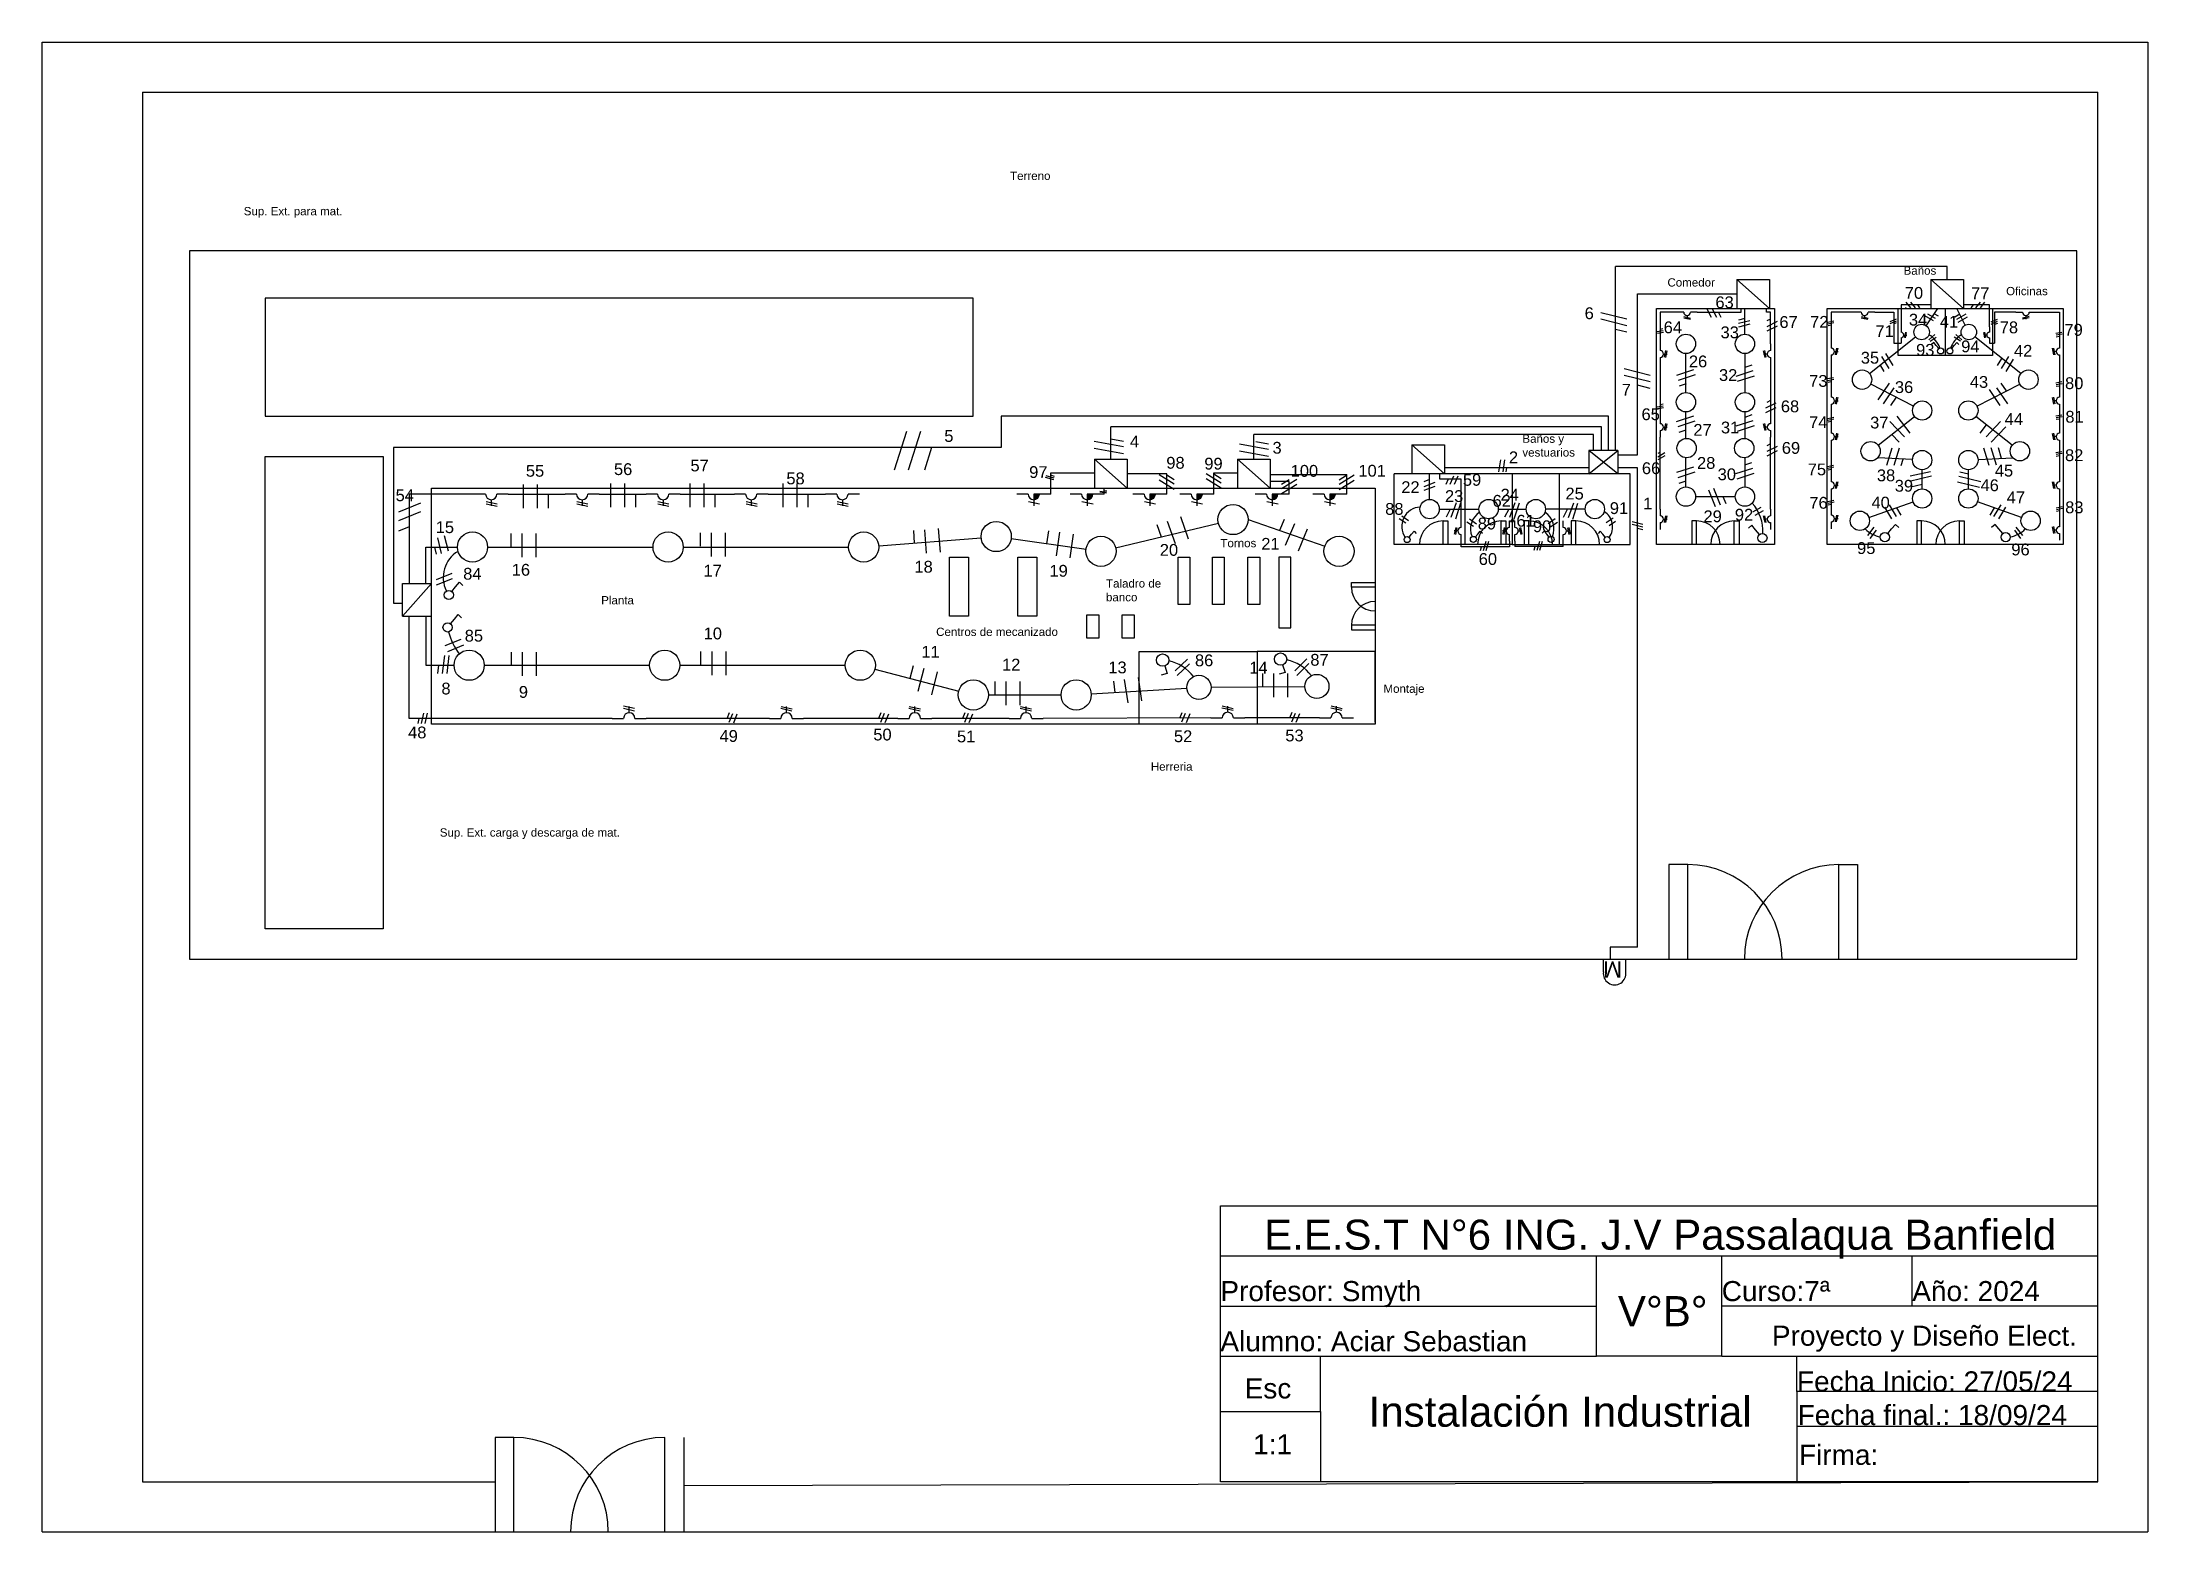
# Model space of a CAD drawing. Header units: metres. Extents: x 1827199 to 1827927, y 1261202 to 1261265.
# Drawn here: x 1827490.5 to 1827579.8, y 1261201.9 to 1261265 of the extents above; entities that cross this region are included whole.
import ezdxf

# ---------------------------------------------------------------- set-up
doc = ezdxf.new("R2010")
doc.units = ezdxf.units.M
for name, color, linetype, true_color in [('IUG 1', 212, 'Continuous', 0xbd00bd), ('Llaves', 7, 'Continuous', 0x594fb0), ('NOMBRES', 7, 'Continuous', 0xffffff), ('TP', 7, 'Continuous', 0x0544ff), ('TS', 7, 'Continuous', 0x0a9e4f)]:
    doc.layers.add(name, color=color, linetype=linetype, true_color=true_color)
for name, color, linetype in [('IUG 2', 1, 'Continuous'), ('IUG 5', 242, 'Continuous'), ('Ref', 7, 'Continuous'), ('TUG 1-2', 130, 'Continuous'), ('TUG 3', 120, 'Continuous'), ('TUG 5', 90, 'Continuous'), ('TUG 5-2', 140, 'Continuous'), ('TUG1', 50, 'Continuous')]:
    doc.layers.add(name, color=color, linetype=linetype)
doc.styles.get("Standard").update_dxf_attribs({"font": 'arial.ttf'})

msp = doc.modelspace()

# ---------------------------------------------------------------- texts
for s, height, p in [('E.E.S.T N°6 ING. J.V Passalaqua Banfield', 1.275, (1827542.298, 1261213.814)), ('Profesor: Smyth', 0.85, (1827540.444, 1261211.637)), ('Curso:7ª', 0.85, (1827561.694, 1261211.637)), ('Año: 2024', 0.85, (1827569.769, 1261211.637)), ('V°B°', 1.275, (1827557.295, 1261210.574)), ('Proyecto y Diseño Elect.', 0.85, (1827563.82, 1261209.748)), ('Alumno: Aciar Sebastian', 0.85, (1827540.444, 1261209.512)), ('Esc', 0.85, (1827541.473, 1261207.513)), ('Fecha Inicio: 27/05/24', 0.85, (1827564.881, 1261207.812)), ('Instalación Industrial', 1.275, (1827546.727, 1261206.316)), ('Fecha final.: 18/09/24', 0.85, (1827564.91, 1261206.385)), ('1:1', 0.85, (1827541.832, 1261205.147)), ('Firma:', 0.85, (1827564.967, 1261204.7))]:
    msp.add_text(s, height=height).set_placement(p)
at = {"attachment_point": 1}
for s, width, gutter_width, heights, insert, char_height in [('Terreno', 251.58333, 50, [0], (1827531.532, 1261259.486), 0.35), ('Sup. Ext. para mat.', 13.62984, 6.25, [0], (1827499.052, 1261257.989), 0.35), ('Baños', 44.02708, 8.75, [0], (1827569.402, 1261255.47), 0.35), ('Comedor', 62.89583, 12.5, [0], (1827559.394, 1261254.97), 0.35), ('70^J{\\H0.1x;nice}', 0.5, 2.5, [0], (1827569.453, 1261254.601), 0.5), ('77', 0.5, 2.5, [0], (1827572.262, 1261254.583), 0.5), ('Oficinas', 62.89583, 12.5, [0], (1827573.748, 1261254.603), 0.35), ('6', 0.5, 2.5, [0], (1827555.883, 1261253.739), 0.5), ('63', 0.5, 2.5, [0], (1827561.427, 1261254.203), 0.5), ('67', 0.5, 2.5, [0], (1827564.138, 1261253.367), 0.5), ('72', 0.5, 2.5, [0], (1827565.442, 1261253.374), 0.5), ('34', 0.5, 2.5, [0], (1827569.628, 1261253.467), 0.5), ('41', 0.5, 2.5, [0], (1827570.937, 1261253.377), 0.5), ('64', 0.5, 2.5, [0], (1827559.233, 1261253.142), 0.5), ('33', 0.5, 2.5, [0], (1827561.644, 1261252.929), 0.5), ('71', 0.5, 2.5, [0], (1827568.21, 1261252.979), 0.5), ('78', 0.5, 2.5, [0], (1827573.478, 1261253.14), 0.5), ('79', 0.5, 2.5, [0], (1827576.221, 1261253.035), 0.5), ('26', 0.5, 2.5, [0], (1827560.301, 1261251.698), 0.5), ('35', 0.5, 2.5, [0], (1827567.589, 1261251.854), 0.5), ('93', 0.5, 2.5, [0], (1827569.933, 1261252.186), 0.5), ('94', 0.5, 2.5, [0.511], (1827571.843, 1261252.335), 0.5), ('42', 0.5, 2.5, [0], (1827574.08, 1261252.146), 0.5), ('32', 0.5, 2.5, [0], (1827561.577, 1261251.12), 0.5), ('73', 0.5, 2.5, [0], (1827565.4, 1261250.872), 0.5), ('43', 0.5, 2.5, [0], (1827572.208, 1261250.829), 0.5), ('80', 0.5, 2.5, [0], (1827576.245, 1261250.775), 0.5), ('7', 0.5, 2.5, [0], (1827557.455, 1261250.498), 0.5), ('68', 0.5, 2.5, [0], (1827564.2, 1261249.794), 0.5), ('36', 0.5, 2.5, [0], (1827569.033, 1261250.609), 0.5), ('65', 0.5, 2.5, [0], (1827558.295, 1261249.46), 0.5), ('31', 0.5, 2.5, [0], (1827561.661, 1261248.898), 0.5), ('74', 0.5, 2.5, [0], (1827565.398, 1261249.123), 0.5), ('37', 0.5, 2.5, [0], (1827567.985, 1261249.108), 0.5), ('44', 0.5, 2.5, [0], (1827573.689, 1261249.26), 0.5), ('81', 0.5, 2.5, [0], (1827576.259, 1261249.354), 0.5), ('5', 0.5, 2.5, [0], (1827528.744, 1261248.538), 0.5), ('4', 0.5, 2.5, [0], (1827536.611, 1261248.305), 0.5), ('3', 0.5, 2.5, [0], (1827542.654, 1261248.04), 0.5), ('Baños y\\Pvestuarios', 44.02708, 8.75, [0], (1827553.245, 1261248.35), 0.35), ('27', 0.5, 2.5, [0], (1827560.491, 1261248.797), 0.5), ('69', 0.5, 2.5, [0], (1827564.24, 1261248.034), 0.5), ('56', 0.5, 2.5, [0], (1827514.743, 1261247.134), 0.5), ('57', 0.5, 2.5, [0], (1827517.986, 1261247.29), 0.5), ('98', 0.5, 2.5, [0], (1827538.154, 1261247.403), 0.5), ('99', 0.5, 2.5, [0], (1827539.765, 1261247.366), 0.5), ('2', 0.5, 2.5, [0], (1827552.674, 1261247.635), 0.5), ('66', 0.5, 2.5, [0], (1827558.31, 1261247.174), 0.5), ('28', 0.5, 2.5, [0], (1827560.647, 1261247.397), 0.5), ('75', 0.5, 2.5, [0], (1827565.34, 1261247.123), 0.5), ('82', 0.5, 2.5, [0], (1827576.244, 1261247.724), 0.5), ('55', 0.5, 2.5, [0], (1827511.01, 1261247.064), 0.5), ('58', 0.5, 2.5, [0], (1827522.051, 1261246.742), 0.5), ('97', 0.5, 2.5, [0], (1827532.341, 1261247.01), 0.5), ('100', 0.5, 2.5, [0], (1827543.424, 1261247.061), 0.5), ('101', 0.5, 2.5, [0], (1827546.294, 1261247.066), 0.5), ('22', 0.5, 2.5, [0], (1827548.113, 1261246.37), 0.5), ('59', 0.5, 2.5, [0], (1827550.724, 1261246.681), 0.5), ('30', 0.5, 2.5, [0], (1827561.521, 1261246.916), 0.5), ('38', 0.5, 2.5, [0], (1827568.27, 1261246.871), 0.5), ('39', 0.5, 2.5, [0], (1827569.028, 1261246.429), 0.5), ('46', 0.5, 2.5, [0], (1827572.662, 1261246.452), 0.5), ('45', 0.5, 2.5, [0], (1827573.269, 1261247.071), 0.5), ('54', 0.5, 2.5, [0], (1827505.489, 1261246.027), 0.5), ('88', 0.5, 2.5, [0], (1827547.43, 1261245.449), 0.5), ('23', 0.5, 2.5, [0], (1827549.964, 1261245.992), 0.5), ('62', 0.5, 2.5, [0], (1827551.981, 1261245.792), 0.5), ('24', 0.5, 2.5, [0], (1827552.321, 1261246.053), 0.5), ('25', 0.5, 2.5, [0], (1827555.071, 1261246.099), 0.5), ('91', 0.5, 2.5, [0], (1827556.951, 1261245.481), 0.5), ('1', 0.5, 2.5, [0], (1827558.366, 1261245.677), 0.5), ('76', 0.5, 2.5, [0], (1827565.408, 1261245.708), 0.5), ('40', 0.5, 2.5, [0], (1827568.041, 1261245.717), 0.5), ('47', 0.5, 2.5, [0], (1827573.773, 1261245.938), 0.5), ('83', 0.5, 2.5, [0], (1827576.25, 1261245.516), 0.5), ('15', 0.5, 2.5, [0], (1827507.189, 1261244.675), 0.5), ('89', 0.5, 2.5, [0], (1827551.353, 1261244.829), 0.5), ('61', 0.5, 2.5, [0], (1827552.992, 1261244.948), 0.5), ('90', 0.5, 2.5, [0], (1827553.692, 1261244.714), 0.5), ('29', 0.5, 2.5, [0], (1827560.921, 1261245.135), 0.5), ('92', 0.5, 2.5, [0], (1827562.25, 1261245.203), 0.5), ('20', 0.5, 2.5, [0], (1827537.877, 1261243.713), 0.5), ('Tornos', 44.02708, 8.75, [0], (1827540.446, 1261243.926), 0.35), ('21', 0.5, 2.5, [0], (1827542.18, 1261243.97), 0.5), ('95', 0.5, 2.5, [0], (1827567.43, 1261243.789), 0.5), ('96', 0.5, 2.5, [0], (1827573.969, 1261243.731), 0.5), ('84', 0.5, 2.5, [0], (1827508.353, 1261242.702), 0.5), ('16', 0.5, 2.5, [0], (1827510.411, 1261242.87), 0.5), ('17', 0.5, 2.5, [0], (1827518.537, 1261242.835), 0.5), ('18', 0.5, 2.5, [0], (1827527.478, 1261243), 0.5), ('19', 0.5, 2.5, [0], (1827533.202, 1261242.827), 0.5), ('60', 0.5, 2.5, [0], (1827551.393, 1261243.326), 0.5), ('Taladro de banco', 2.83588, 1.75, [0], (1827535.597, 1261242.218), 0.35), ('\\pxr16.15833;Planta ', 103.82148, 20.634, [0], (1827514.203, 1261241.506), 0.35), ('85', 0.5, 2.5, [0], (1827508.418, 1261240.077), 0.5), ('10', 0.5, 2.5, [0], (1827518.544, 1261240.173), 0.5), ('Centros de mecanizado', 11.24327, 6.562, [0], (1827528.398, 1261240.168), 0.35), ('11', 0.5, 2.5, [0], (1827527.773, 1261239.398), 0.5), ('87', 0.5, 2.5, [0], (1827544.258, 1261239.057), 0.5), ('12', 0.5, 2.5, [0], (1827531.191, 1261238.853), 0.5), ('13', 0.5, 2.5, [0], (1827535.696, 1261238.734), 0.5), ('86', 0.5, 2.5, [0], (1827539.368, 1261239.034), 0.5), ('14', 0.5, 2.5, [0], (1827541.669, 1261238.723), 0.5), ('8', 0.5, 2.5, [0], (1827507.43, 1261237.839), 0.5), ('9', 0.5, 2.5, [0], (1827510.712, 1261237.696), 0.5), ('Montaje', 44.02708, 8.75, [0], (1827547.358, 1261237.758), 0.35), ('48', 0.5, 2.5, [0], (1827506.018, 1261235.979), 0.5), ('49', 0.5, 2.5, [0], (1827519.217, 1261235.829), 0.5), ('50', 0.5, 2.5, [0], (1827525.735, 1261235.891), 0.5), ('51', 0.5, 2.5, [0], (1827529.282, 1261235.81), 0.5), ('52', 0.5, 2.5, [0], (1827538.477, 1261235.818), 0.5), ('53', 0.5, 2.5, [0], (1827543.197, 1261235.851), 0.5), ('Herreria', 44.02708, 8.75, [0], (1827537.499, 1261234.46), 0.35), ('Sup. Ext. carga y descarga de mat.', 13.62984, 6.25, [0], (1827507.361, 1261231.666), 0.35)]:
    msp.add_mtext_dynamic_manual_height_columns(s, width=width, gutter_width=gutter_width, heights=heights, dxfattribs=dict(at, insert=insert, char_height=char_height))
at = {"insert": (1827557.475, 1261225.335), "char_height": 0.697, "attachment_point": 1, "rotation": 180}
msp.add_mtext_dynamic_manual_height_columns('M', width=0.69653, gutter_width=3.483, heights=[0], dxfattribs=at)

# ---------------------------------------------------------------- hatches: boundary and pattern name
at = {"true_color": 0x000000}
h = msp.add_hatch(color=18, dxfattribs=at)
h.dxf.hatch_style = 1
h.paths.add_polyline_path([(1827532.775, 1261245.827), (1827532.535, 1261245.827), (1827532.535, 1261245.587, 0.414214)])
h = msp.add_hatch(color=18, dxfattribs=at)
h.dxf.hatch_style = 1
h.paths.add_polyline_path([(1827535.041, 1261245.827), (1827534.801, 1261245.827), (1827534.801, 1261245.587, 0.414214)])
h = msp.add_hatch(color=18, dxfattribs=at)
h.dxf.hatch_style = 1
h.paths.add_polyline_path([(1827537.69, 1261245.827), (1827537.45, 1261245.827), (1827537.45, 1261245.587, 0.414214)])
h = msp.add_hatch(color=18, dxfattribs=at)
h.dxf.hatch_style = 1
h.paths.add_polyline_path([(1827539.682, 1261245.827), (1827539.442, 1261245.827), (1827539.442, 1261245.587, 0.414214)])
h = msp.add_hatch(color=18, dxfattribs=at)
h.dxf.hatch_style = 1
h.paths.add_polyline_path([(1827542.882, 1261245.827), (1827542.642, 1261245.827), (1827542.642, 1261245.587, 0.414214)])
h = msp.add_hatch(color=18, dxfattribs=at)
h.dxf.hatch_style = 1
h.paths.add_polyline_path([(1827545.32, 1261245.827), (1827545.08, 1261245.827), (1827545.08, 1261245.587, 0.414214)])

# ---------------------------------------------------------------- linework, layer by layer
for p, q in [((1827490.506, 1261201.862), (1827490.506, 1261264.974)), ((1827490.506, 1261264.974), (1827579.756, 1261264.974)), ((1827579.756, 1261264.974), (1827579.756, 1261201.862)), ((1827494.756, 1261262.849), (1827494.756, 1261203.987)), ((1827494.756, 1261262.849), (1827577.631, 1261262.849)), ((1827577.631, 1261203.987), (1827577.631, 1261262.849)), ((1827496.751, 1261256.128), (1827496.751, 1261226.128)), ((1827576.751, 1261256.128), (1827496.751, 1261256.128)), ((1827576.751, 1261226.128), (1827576.751, 1261256.128)), ((1827562.339, 1261254.915), (1827563.723, 1261254.915)), ((1827562.339, 1261254.915), (1827563.723, 1261253.692)), ((1827562.339, 1261254.915), (1827562.339, 1261253.692)), ((1827563.723, 1261254.915), (1827563.723, 1261253.692)), ((1827570.562, 1261254.915), (1827571.946, 1261254.915)), ((1827570.562, 1261254.915), (1827571.946, 1261253.692)), ((1827570.562, 1261254.915), (1827570.562, 1261253.692)), ((1827571.946, 1261254.915), (1827571.946, 1261253.692)), ((1827529.961, 1261254.132), (1827499.961, 1261254.132)), ((1827499.961, 1261254.132), (1827499.961, 1261249.132)), ((1827529.961, 1261249.132), (1827529.961, 1261254.132)), ((1827558.927, 1261253.692), (1827563.927, 1261253.692)), ((1827558.927, 1261243.692), (1827558.927, 1261253.692)), ((1827560.083, 1261253.533), (1827559.795, 1261253.533)), ((1827560.094, 1261253.347), (1827560.376, 1261253.287)), ((1827560.227, 1261253.389), (1827560.227, 1261253.236)), ((1827560.659, 1261253.533), (1827560.371, 1261253.533)), ((1827563.927, 1261253.692), (1827563.927, 1261243.692)), ((1827566.168, 1261253.692), (1827576.168, 1261253.692)), ((1827566.168, 1261243.692), (1827566.168, 1261253.692)), ((1827567.606, 1261253.533), (1827567.318, 1261253.533)), ((1827567.616, 1261253.347), (1827567.898, 1261253.287)), ((1827567.75, 1261253.389), (1827567.75, 1261253.236)), ((1827568.182, 1261253.533), (1827567.894, 1261253.533)), ((1827569.168, 1261251.692), (1827569.168, 1261253.692)), ((1827571.168, 1261253.692), (1827571.168, 1261251.692)), ((1827573.168, 1261253.692), (1827573.168, 1261251.692)), ((1827574.154, 1261253.533), (1827574.442, 1261253.533)), ((1827574.72, 1261253.347), (1827574.437, 1261253.287)), ((1827574.586, 1261253.389), (1827574.586, 1261253.236)), ((1827574.73, 1261253.533), (1827575.018, 1261253.533)), ((1827576.168, 1261253.692), (1827576.168, 1261243.692)), ((1827558.955, 1261252.711), (1827559.21, 1261252.762)), ((1827558.967, 1261252.64), (1827559.221, 1261252.691)), ((1827559.079, 1261252.811), (1827559.202, 1261252.836)), ((1827560.086, 1261253.297), (1827560.368, 1261253.237)), ((1827566.439, 1261253.151), (1827566.185, 1261253.1)), ((1827566.45, 1261253.081), (1827566.196, 1261253.03)), ((1827566.327, 1261252.98), (1827566.204, 1261252.956)), ((1827567.609, 1261253.297), (1827567.891, 1261253.237)), ((1827568.831, 1261253.048), (1827569.099, 1261253.162)), ((1827568.833, 1261253.132), (1827569.1, 1261253.247)), ((1827568.989, 1261253.04), (1827569.105, 1261253.09)), ((1827569.295, 1261252.913), (1827569.295, 1261252.682)), ((1827569.295, 1261252.452), (1827569.295, 1261252.222)), ((1827569.41, 1261252.567), (1827569.533, 1261252.567)), ((1827569.444, 1261252.46), (1827569.492, 1261252.686)), ((1827569.484, 1261252.454), (1827569.532, 1261252.68)), ((1827570.721, 1261252.585), (1827570.467, 1261252.366)), ((1827570.525, 1261252.304), (1827570.788, 1261252.471)), ((1827571.811, 1261252.304), (1827571.548, 1261252.471)), ((1827571.615, 1261252.585), (1827571.868, 1261252.366)), ((1827572.851, 1261252.454), (1827572.803, 1261252.68)), ((1827572.925, 1261252.567), (1827572.803, 1261252.567)), ((1827572.892, 1261252.46), (1827572.844, 1261252.686)), ((1827573.041, 1261252.913), (1827573.041, 1261252.682)), ((1827573.041, 1261252.452), (1827573.041, 1261252.222)), ((1827573.117, 1261253.033), (1827573.385, 1261253.147)), ((1827573.119, 1261253.118), (1827573.387, 1261253.232)), ((1827573.275, 1261253.025), (1827573.391, 1261253.075)), ((1827574.727, 1261253.297), (1827574.445, 1261253.237)), ((1827576.107, 1261252.675), (1827575.853, 1261252.624)), ((1827576.119, 1261252.604), (1827575.864, 1261252.553)), ((1827575.995, 1261252.504), (1827575.872, 1261252.479)), ((1827559.086, 1261252.192), (1827559.086, 1261251.904)), ((1827559.086, 1261251.616), (1827559.086, 1261251.328)), ((1827559.23, 1261251.76), (1827559.383, 1261251.76)), ((1827559.272, 1261251.626), (1827559.332, 1261251.908)), ((1827559.323, 1261251.619), (1827559.382, 1261251.901)), ((1827563.624, 1261251.76), (1827563.47, 1261251.76)), ((1827563.531, 1261251.619), (1827563.471, 1261251.901)), ((1827563.582, 1261251.626), (1827563.522, 1261251.908)), ((1827563.768, 1261252.192), (1827563.768, 1261251.904)), ((1827563.768, 1261251.616), (1827563.768, 1261251.328)), ((1827566.327, 1261252.297), (1827566.327, 1261252.009)), ((1827566.327, 1261251.721), (1827566.327, 1261251.433)), ((1827566.471, 1261251.865), (1827566.624, 1261251.865)), ((1827566.513, 1261251.731), (1827566.573, 1261252.013)), ((1827566.563, 1261251.724), (1827566.623, 1261252.006)), ((1827568.786, 1261251.144), (1827568.476, 1261251.663)), ((1827568.959, 1261251.268), (1827568.65, 1261251.781)), ((1827571.168, 1261251.692), (1827569.168, 1261251.692)), ((1827570.681, 1261252.245), (1827570.587, 1261252.158)), ((1827570.785, 1261252.119), (1827570.681, 1261252.245)), ((1827570.891, 1261251.991), (1827570.785, 1261252.119)), ((1827573.168, 1261251.692), (1827571.168, 1261251.692)), ((1827571.444, 1261251.991), (1827571.55, 1261252.119)), ((1827571.55, 1261252.119), (1827571.654, 1261252.245)), ((1827571.654, 1261252.245), (1827571.749, 1261252.158)), ((1827573.377, 1261251.268), (1827573.563, 1261251.577)), ((1827573.55, 1261251.144), (1827573.859, 1261251.663)), ((1827575.865, 1261251.865), (1827575.711, 1261251.865)), ((1827575.772, 1261251.724), (1827575.712, 1261252.006)), ((1827575.823, 1261251.731), (1827575.763, 1261252.013)), ((1827576.009, 1261252.297), (1827576.009, 1261252.009)), ((1827576.009, 1261251.721), (1827576.009, 1261251.433)), ((1827560.504, 1261251.094), (1827559.782, 1261250.858)), ((1827560.565, 1261250.879), (1827559.843, 1261250.643)), ((1827562.304, 1261250.824), (1827563.025, 1261251.06)), ((1827562.365, 1261250.608), (1827563.086, 1261250.844)), ((1827562.683, 1261251.204), (1827562.985, 1261251.302)), ((1827566.436, 1261250.754), (1827566.182, 1261250.703)), ((1827566.448, 1261250.683), (1827566.193, 1261250.632)), ((1827568.581, 1261251.024), (1827568.419, 1261251.295)), ((1827573.755, 1261251.024), (1827574.064, 1261251.543)), ((1827560.185, 1261250.499), (1827559.884, 1261250.4)), ((1827566.324, 1261250.583), (1827566.201, 1261250.558)), ((1827566.327, 1261250.215), (1827566.327, 1261249.927)), ((1827566.471, 1261249.783), (1827566.624, 1261249.783)), ((1827566.513, 1261249.649), (1827566.573, 1261249.931)), ((1827566.563, 1261249.642), (1827566.623, 1261249.924)), ((1827568.325, 1261249.823), (1827568.799, 1261250.525)), ((1827568.99, 1261250.334), (1827568.534, 1261249.651)), ((1827569.086, 1261249.934), (1827568.851, 1261249.582)), ((1827573.029, 1261250.265), (1827573.485, 1261249.582)), ((1827573.345, 1261250.334), (1827573.801, 1261249.651)), ((1827573.759, 1261250.196), (1827573.536, 1261250.525)), ((1827575.865, 1261249.783), (1827575.711, 1261249.783)), ((1827575.772, 1261249.642), (1827575.712, 1261249.924)), ((1827575.823, 1261249.649), (1827575.763, 1261249.931)), ((1827576.109, 1261250.576), (1827575.855, 1261250.525)), ((1827576.12, 1261250.505), (1827575.866, 1261250.454)), ((1827575.997, 1261250.405), (1827575.874, 1261250.38)), ((1827576.009, 1261250.215), (1827576.009, 1261249.927)), ((1827499.961, 1261249.132), (1827529.961, 1261249.132)), ((1827558.962, 1261249.521), (1827559.217, 1261249.572)), ((1827558.974, 1261249.45), (1827559.228, 1261249.501)), ((1827559.086, 1261249.621), (1827559.209, 1261249.646)), ((1827559.086, 1261249.096), (1827559.086, 1261248.808)), ((1827560.491, 1261249.129), (1827559.769, 1261248.893)), ((1827560.551, 1261248.914), (1827559.83, 1261248.678)), ((1827562.305, 1261248.713), (1827563.026, 1261248.949)), ((1827562.684, 1261249.093), (1827562.986, 1261249.192)), ((1827563.768, 1261249.096), (1827563.768, 1261248.808)), ((1827566.439, 1261249.072), (1827566.185, 1261249.021)), ((1827566.45, 1261249.002), (1827566.196, 1261248.951)), ((1827566.327, 1261248.901), (1827566.204, 1261248.877)), ((1827566.327, 1261249.639), (1827566.327, 1261249.351)), ((1827569.438, 1261248.249), (1827568.82, 1261248.896)), ((1827569.684, 1261248.415), (1827569.124, 1261249.131)), ((1827572.897, 1261248.249), (1827573.515, 1261248.896)), ((1827576.109, 1261249.177), (1827575.855, 1261249.126)), ((1827576.121, 1261249.106), (1827575.866, 1261249.055)), ((1827575.997, 1261249.006), (1827575.874, 1261248.981)), ((1827576.009, 1261249.639), (1827576.009, 1261249.351)), ((1827559.086, 1261248.52), (1827559.086, 1261248.232)), ((1827559.23, 1261248.664), (1827559.383, 1261248.664)), ((1827559.272, 1261248.53), (1827559.332, 1261248.812)), ((1827559.323, 1261248.523), (1827559.382, 1261248.805)), ((1827560.172, 1261248.534), (1827559.87, 1261248.435)), ((1827562.365, 1261248.498), (1827563.087, 1261248.734)), ((1827563.624, 1261248.664), (1827563.47, 1261248.664)), ((1827563.531, 1261248.523), (1827563.471, 1261248.805)), ((1827563.582, 1261248.53), (1827563.522, 1261248.812)), ((1827563.768, 1261248.52), (1827563.768, 1261248.232)), ((1827566.327, 1261248.692), (1827566.327, 1261248.404)), ((1827566.327, 1261248.116), (1827566.327, 1261247.828)), ((1827566.471, 1261248.26), (1827566.624, 1261248.26)), ((1827566.513, 1261248.126), (1827566.573, 1261248.408)), ((1827566.563, 1261248.119), (1827566.623, 1261248.401)), ((1827569.216, 1261248.025), (1827568.903, 1261248.352)), ((1827572.652, 1261248.415), (1827572.919, 1261248.758)), ((1827573.12, 1261248.025), (1827573.738, 1261248.672)), ((1827575.865, 1261248.26), (1827575.711, 1261248.26)), ((1827575.772, 1261248.119), (1827575.712, 1261248.401)), ((1827575.823, 1261248.126), (1827575.763, 1261248.408)), ((1827576.009, 1261248.692), (1827576.009, 1261248.404)), ((1827576.009, 1261248.116), (1827576.009, 1261247.828)), ((1827499.961, 1261247.415), (1827504.961, 1261247.415)), ((1827499.961, 1261227.415), (1827499.961, 1261247.415)), ((1827504.961, 1261247.415), (1827504.961, 1261227.415)), ((1827535.107, 1261247.3), (1827536.491, 1261247.3)), ((1827535.107, 1261247.3), (1827536.491, 1261246.077)), ((1827535.107, 1261247.3), (1827535.107, 1261246.077)), ((1827536.491, 1261247.3), (1827536.491, 1261246.077)), ((1827541.177, 1261247.3), (1827542.56, 1261247.3)), ((1827541.177, 1261247.3), (1827542.56, 1261246.077)), ((1827541.177, 1261247.3), (1827541.177, 1261246.077)), ((1827542.56, 1261247.3), (1827542.56, 1261246.077)), ((1827548.562, 1261247.915), (1827549.945, 1261247.915)), ((1827548.562, 1261247.915), (1827549.945, 1261246.692)), ((1827548.562, 1261247.915), (1827548.562, 1261246.692)), ((1827549.945, 1261247.915), (1827549.945, 1261246.692)), ((1827557.285, 1261246.692), (1827556.062, 1261247.672)), ((1827556.062, 1261246.692), (1827557.285, 1261247.672)), ((1827557.285, 1261247.672), (1827557.285, 1261246.692)), ((1827562.673, 1261247.073), (1827562.974, 1261247.172)), ((1827568.687, 1261247.046), (1827568.915, 1261247.786)), ((1827569, 1261247.046), (1827569.228, 1261247.786)), ((1827569.301, 1261247.036), (1827569.386, 1261247.31)), ((1827573.034, 1261247.036), (1827572.806, 1261247.777)), ((1827573.335, 1261247.046), (1827573.107, 1261247.786)), ((1827573.558, 1261247.342), (1827573.421, 1261247.786)), ((1827576.106, 1261247.622), (1827575.852, 1261247.571)), ((1827576.118, 1261247.551), (1827575.863, 1261247.5)), ((1827575.995, 1261247.45), (1827575.871, 1261247.426)), ((1827510.895, 1261246.233), (1827510.895, 1261245.23)), ((1827511.489, 1261246.233), (1827511.489, 1261245.23)), ((1827514.6, 1261246.271), (1827514.6, 1261245.267)), ((1827515.194, 1261246.271), (1827515.194, 1261245.267)), ((1827517.959, 1261246.276), (1827517.959, 1261245.272)), ((1827518.553, 1261246.276), (1827518.553, 1261245.272)), ((1827521.904, 1261246.278), (1827521.904, 1261245.274)), ((1827522.497, 1261246.278), (1827522.497, 1261245.274)), ((1827547.815, 1261243.692), (1827547.815, 1261246.692)), ((1827550.815, 1261246.692), (1827547.815, 1261246.692)), ((1827550.815, 1261243.692), (1827550.815, 1261246.692)), ((1827552.815, 1261246.692), (1827550.815, 1261246.692)), ((1827552.815, 1261246.692), (1827552.815, 1261243.692)), ((1827554.815, 1261246.692), (1827552.815, 1261246.692)), ((1827554.815, 1261243.692), (1827554.815, 1261246.692)), ((1827557.815, 1261246.692), (1827554.815, 1261246.692)), ((1827557.815, 1261243.692), (1827557.815, 1261246.692)), ((1827560.496, 1261246.972), (1827559.774, 1261246.736)), ((1827560.556, 1261246.756), (1827559.835, 1261246.521)), ((1827560.177, 1261246.377), (1827559.875, 1261246.278)), ((1827562.293, 1261246.694), (1827563.015, 1261246.93)), ((1827562.354, 1261246.478), (1827563.075, 1261246.714)), ((1827566.438, 1261247.033), (1827566.183, 1261246.982)), ((1827566.449, 1261246.962), (1827566.195, 1261246.911)), ((1827566.326, 1261246.862), (1827566.203, 1261246.837)), ((1827566.327, 1261246.632), (1827566.327, 1261246.344)), ((1827566.471, 1261246.2), (1827566.624, 1261246.2)), ((1827566.513, 1261246.066), (1827566.573, 1261246.348)), ((1827566.563, 1261246.059), (1827566.623, 1261246.341)), ((1827570.59, 1261246.583), (1827569.656, 1261246.362)), ((1827570.547, 1261246.768), (1827569.677, 1261246.583)), ((1827570.189, 1261246.24), (1827569.71, 1261246.126)), ((1827571.692, 1261246.347), (1827572.626, 1261246.126)), ((1827571.746, 1261246.583), (1827572.68, 1261246.362)), ((1827571.789, 1261246.768), (1827572.147, 1261246.692)), ((1827575.865, 1261246.2), (1827575.711, 1261246.2)), ((1827575.772, 1261246.059), (1827575.712, 1261246.341)), ((1827575.823, 1261246.066), (1827575.763, 1261246.348)), ((1827576.009, 1261246.632), (1827576.009, 1261246.344)), ((1827507.003, 1261246.077), (1827547.003, 1261246.077)), ((1827507.003, 1261236.077), (1827507.003, 1261246.077)), ((1827509.304, 1261245.827), (1827508.824, 1261245.827)), ((1827509.32, 1261245.516), (1827509.791, 1261245.416)), ((1827509.32, 1261245.416), (1827509.791, 1261245.316)), ((1827509.544, 1261245.587), (1827509.544, 1261245.331)), ((1827510.264, 1261245.827), (1827509.784, 1261245.827)), ((1827511.957, 1261245.784), (1827511.957, 1261245.23)), ((1827513.154, 1261245.827), (1827512.674, 1261245.827)), ((1827513.171, 1261245.516), (1827513.641, 1261245.416)), ((1827513.171, 1261245.416), (1827513.641, 1261245.316)), ((1827513.394, 1261245.587), (1827513.394, 1261245.331)), ((1827514.114, 1261245.827), (1827513.634, 1261245.827)), ((1827515.662, 1261245.821), (1827515.662, 1261245.267)), ((1827516.588, 1261245.827), (1827516.108, 1261245.827)), ((1827516.605, 1261245.516), (1827517.075, 1261245.416)), ((1827516.605, 1261245.416), (1827517.075, 1261245.316)), ((1827516.828, 1261245.587), (1827516.828, 1261245.331)), ((1827517.548, 1261245.827), (1827517.068, 1261245.827)), ((1827519.021, 1261245.826), (1827519.021, 1261245.272)), ((1827520.325, 1261245.827), (1827519.845, 1261245.827)), ((1827520.342, 1261245.516), (1827520.812, 1261245.416)), ((1827520.342, 1261245.416), (1827520.812, 1261245.316)), ((1827520.565, 1261245.587), (1827520.565, 1261245.331)), ((1827521.285, 1261245.827), (1827520.805, 1261245.827)), ((1827522.965, 1261245.828), (1827522.965, 1261245.274)), ((1827524.185, 1261245.827), (1827523.705, 1261245.827)), ((1827524.202, 1261245.516), (1827524.672, 1261245.416)), ((1827524.202, 1261245.416), (1827524.672, 1261245.316)), ((1827524.425, 1261245.587), (1827524.425, 1261245.331)), ((1827525.145, 1261245.827), (1827524.665, 1261245.827)), ((1827532.295, 1261245.827), (1827531.815, 1261245.827)), ((1827532.312, 1261245.516), (1827532.782, 1261245.416)), ((1827532.775, 1261245.827), (1827532.535, 1261245.827)), ((1827532.535, 1261245.827), (1827532.535, 1261245.587)), ((1827532.535, 1261245.587), (1827532.535, 1261245.331)), ((1827533.255, 1261245.827), (1827532.775, 1261245.827)), ((1827534.561, 1261245.827), (1827534.081, 1261245.827)), ((1827534.578, 1261245.516), (1827535.048, 1261245.416)), ((1827535.041, 1261245.827), (1827534.801, 1261245.827)), ((1827534.801, 1261245.827), (1827534.801, 1261245.587)), ((1827534.801, 1261245.587), (1827534.801, 1261245.331)), ((1827535.521, 1261245.827), (1827535.041, 1261245.827)), ((1827537.21, 1261245.827), (1827536.73, 1261245.827)), ((1827537.226, 1261245.516), (1827537.697, 1261245.416)), ((1827537.69, 1261245.827), (1827537.45, 1261245.827)), ((1827537.45, 1261245.827), (1827537.45, 1261245.587)), ((1827537.45, 1261245.587), (1827537.45, 1261245.331)), ((1827538.17, 1261245.827), (1827537.69, 1261245.827)), ((1827539.202, 1261245.827), (1827538.722, 1261245.827)), ((1827539.219, 1261245.516), (1827539.689, 1261245.416)), ((1827539.682, 1261245.827), (1827539.442, 1261245.827)), ((1827539.442, 1261245.827), (1827539.442, 1261245.587)), ((1827539.442, 1261245.587), (1827539.442, 1261245.331)), ((1827540.162, 1261245.827), (1827539.682, 1261245.827)), ((1827542.402, 1261245.827), (1827541.922, 1261245.827)), ((1827542.419, 1261245.516), (1827542.889, 1261245.416)), ((1827542.882, 1261245.827), (1827542.642, 1261245.827)), ((1827542.642, 1261245.827), (1827542.642, 1261245.587)), ((1827542.642, 1261245.587), (1827542.642, 1261245.331)), ((1827543.362, 1261245.827), (1827542.882, 1261245.827)), ((1827544.84, 1261245.827), (1827544.36, 1261245.827)), ((1827544.857, 1261245.516), (1827545.327, 1261245.416)), ((1827545.32, 1261245.827), (1827545.08, 1261245.827)), ((1827545.08, 1261245.827), (1827545.08, 1261245.587)), ((1827545.08, 1261245.587), (1827545.08, 1261245.331)), ((1827545.8, 1261245.827), (1827545.32, 1261245.827)), ((1827547.003, 1261246.077), (1827547.003, 1261236.077)), ((1827550.441, 1261245.456), (1827550.218, 1261244.84)), ((1827550.622, 1261245.443), (1827550.404, 1261244.767)), ((1827552.923, 1261245.452), (1827552.701, 1261244.835)), ((1827553.105, 1261245.438), (1827552.887, 1261244.763)), ((1827555.405, 1261245.444), (1827555.183, 1261244.827)), ((1827555.587, 1261245.43), (1827555.369, 1261244.755)), ((1827561.131, 1261246.003), (1827561.416, 1261245.299)), ((1827561.341, 1261246.078), (1827561.627, 1261245.375)), ((1827561.746, 1261245.726), (1827561.866, 1261245.432)), ((1827566.442, 1261245.553), (1827566.188, 1261245.502)), ((1827566.454, 1261245.482), (1827566.199, 1261245.431)), ((1827566.331, 1261245.382), (1827566.207, 1261245.357)), ((1827566.327, 1261246.056), (1827566.327, 1261245.768)), ((1827569.103, 1261244.878), (1827568.805, 1261245.375)), ((1827573.233, 1261244.878), (1827573.531, 1261245.375)), ((1827576.009, 1261246.056), (1827576.009, 1261245.768)), ((1827537.949, 1261243.996), (1827537.766, 1261244.519)), ((1827538.538, 1261243.726), (1827538.208, 1261244.673)), ((1827539.099, 1261243.921), (1827538.769, 1261244.869)), ((1827542.968, 1261244.297), (1827543.162, 1261244.764)), ((1827543.209, 1261243.658), (1827543.594, 1261244.584)), ((1827548.304, 1261244.592), (1827548.027, 1261244.778)), ((1827548.132, 1261244.912), (1827548.424, 1261244.706)), ((1827550.182, 1261245.192), (1827550.01, 1261244.853)), ((1827550.657, 1261244.409), (1827550.657, 1261244.697)), ((1827551.174, 1261244.458), (1827550.897, 1261244.644)), ((1827551.002, 1261244.778), (1827551.294, 1261244.573)), ((1827552.664, 1261245.188), (1827552.492, 1261244.849)), ((1827552.703, 1261244.409), (1827552.703, 1261244.697)), ((1827552.927, 1261244.409), (1827552.927, 1261244.697)), ((1827554.629, 1261244.778), (1827554.337, 1261244.573)), ((1827554.457, 1261244.458), (1827554.734, 1261244.644)), ((1827555.147, 1261245.179), (1827554.974, 1261244.841)), ((1827554.974, 1261244.409), (1827554.974, 1261244.697)), ((1827557.091, 1261244.812), (1827556.799, 1261244.607)), ((1827556.918, 1261244.492), (1827557.196, 1261244.679)), ((1827559.086, 1261245.195), (1827559.086, 1261244.907)), ((1827559.086, 1261244.619), (1827559.086, 1261244.331)), ((1827559.23, 1261244.763), (1827559.383, 1261244.763)), ((1827559.272, 1261244.629), (1827559.332, 1261244.912)), ((1827559.323, 1261244.622), (1827559.382, 1261244.904)), ((1827562.97, 1261244.51), (1827562.824, 1261244.377)), ((1827563.129, 1261244.317), (1827562.97, 1261244.51)), ((1827563.351, 1261245.257), (1827562.999, 1261245.056)), ((1827563.446, 1261245.116), (1827563.094, 1261244.915)), ((1827563.624, 1261244.763), (1827563.47, 1261244.763)), ((1827563.531, 1261244.622), (1827563.471, 1261244.904)), ((1827563.582, 1261244.629), (1827563.522, 1261244.912)), ((1827563.768, 1261245.195), (1827563.768, 1261244.907)), ((1827563.768, 1261244.619), (1827563.768, 1261244.331)), ((1827566.327, 1261245.224), (1827566.327, 1261244.936)), ((1827566.327, 1261244.648), (1827566.327, 1261244.36)), ((1827566.471, 1261244.792), (1827566.624, 1261244.792)), ((1827566.513, 1261244.658), (1827566.573, 1261244.941)), ((1827566.563, 1261244.651), (1827566.623, 1261244.933)), ((1827567.883, 1261244.071), (1827568.156, 1261244.425)), ((1827568.899, 1261244.782), (1827568.601, 1261245.279)), ((1827568.895, 1261244.35), (1827569.055, 1261244.543)), ((1827569.055, 1261244.543), (1827569.2, 1261244.41)), ((1827569.097, 1261245.249), (1827569.279, 1261244.933)), ((1827573.239, 1261245.249), (1827573.057, 1261244.933)), ((1827573.281, 1261244.543), (1827573.135, 1261244.41)), ((1827573.44, 1261244.35), (1827573.281, 1261244.543)), ((1827573.437, 1261244.782), (1827573.734, 1261245.279)), ((1827574.453, 1261244.071), (1827574.179, 1261244.425)), ((1827575.772, 1261244.16), (1827575.712, 1261244.442)), ((1827575.823, 1261244.167), (1827575.763, 1261244.449)), ((1827576.125, 1261245.285), (1827575.87, 1261245.234)), ((1827576.136, 1261245.214), (1827575.882, 1261245.163)), ((1827576.013, 1261245.114), (1827575.89, 1261245.089)), ((1827576.009, 1261244.733), (1827576.009, 1261244.445)), ((1827510.383, 1261243.603), (1827510.383, 1261244.157)), ((1827510.851, 1261243.153), (1827510.851, 1261244.157)), ((1827511.444, 1261243.153), (1827511.444, 1261244.157)), ((1827518.413, 1261243.627), (1827518.413, 1261244.181)), ((1827518.881, 1261243.177), (1827518.881, 1261244.181)), ((1827519.475, 1261243.177), (1827519.475, 1261244.181)), ((1827527.488, 1261243.755), (1827527.447, 1261244.281)), ((1827527.993, 1261243.318), (1827527.913, 1261244.318)), ((1827528.584, 1261243.365), (1827528.505, 1261244.365)), ((1827533.096, 1261243.726), (1827533.173, 1261244.275)), ((1827533.497, 1261243.216), (1827533.637, 1261244.209)), ((1827534.085, 1261243.133), (1827534.225, 1261244.127)), ((1827543.757, 1261243.43), (1827544.142, 1261244.356)), ((1827550.815, 1261243.692), (1827547.815, 1261243.692)), ((1827548.442, 1261243.997), (1827548.548, 1261244.125)), ((1827548.548, 1261244.125), (1827548.652, 1261244.251)), ((1827548.652, 1261244.251), (1827548.746, 1261244.164)), ((1827550.513, 1261244.265), (1827550.359, 1261244.265)), ((1827550.42, 1261244.406), (1827550.36, 1261244.124)), ((1827550.47, 1261244.399), (1827550.41, 1261244.117)), ((1827550.657, 1261243.833), (1827550.657, 1261244.121)), ((1827552.815, 1261243.692), (1827550.815, 1261243.692)), ((1827551.25, 1261244.007), (1827551.356, 1261244.136)), ((1827551.356, 1261244.136), (1827551.46, 1261244.261)), ((1827551.46, 1261244.261), (1827551.554, 1261244.175)), ((1827552.559, 1261244.265), (1827552.406, 1261244.265)), ((1827552.467, 1261244.406), (1827552.407, 1261244.124)), ((1827552.517, 1261244.399), (1827552.457, 1261244.117)), ((1827552.703, 1261243.833), (1827552.703, 1261244.121)), ((1827552.815, 1261243.692), (1827554.815, 1261243.692)), ((1827552.927, 1261243.833), (1827552.927, 1261244.121)), ((1827553.071, 1261244.265), (1827553.225, 1261244.265)), ((1827553.114, 1261244.399), (1827553.174, 1261244.117)), ((1827553.164, 1261244.406), (1827553.224, 1261244.124)), ((1827554.171, 1261244.261), (1827554.077, 1261244.175)), ((1827554.275, 1261244.136), (1827554.171, 1261244.261)), ((1827554.381, 1261244.007), (1827554.275, 1261244.136)), ((1827554.815, 1261243.692), (1827557.815, 1261243.692)), ((1827554.974, 1261243.833), (1827554.974, 1261244.121)), ((1827555.118, 1261244.265), (1827555.272, 1261244.265)), ((1827555.161, 1261244.399), (1827555.221, 1261244.117)), ((1827555.211, 1261244.406), (1827555.271, 1261244.124)), ((1827556.547, 1261244.251), (1827556.453, 1261244.164)), ((1827556.651, 1261244.125), (1827556.547, 1261244.251)), ((1827556.757, 1261243.997), (1827556.651, 1261244.125)), ((1827563.927, 1261243.692), (1827558.927, 1261243.692)), ((1827563.293, 1261244.119), (1827563.129, 1261244.317)), ((1827576.168, 1261243.692), (1827566.168, 1261243.692)), ((1827568.238, 1261244.293), (1827567.974, 1261243.944)), ((1827568.732, 1261244.152), (1827568.895, 1261244.35)), ((1827573.603, 1261244.152), (1827573.44, 1261244.35)), ((1827574.098, 1261244.293), (1827574.362, 1261243.944)), ((1827575.865, 1261244.301), (1827575.711, 1261244.301)), ((1827576.009, 1261244.157), (1827576.009, 1261243.869)), ((1827505.779, 1261240.65), (1827505.779, 1261242.034)), ((1827505.779, 1261242.034), (1827507.003, 1261242.034)), ((1827505.779, 1261240.65), (1827507.003, 1261242.034)), ((1827507.874, 1261242.461), (1827507.201, 1261242.188)), ((1827507.879, 1261242.244), (1827507.205, 1261241.971)), ((1827507.867, 1261241.704), (1827508.03, 1261241.901)), ((1827508.03, 1261241.901), (1827508.19, 1261242.095)), ((1827508.19, 1261242.095), (1827508.335, 1261241.961)), ((1827505.779, 1261240.65), (1827507.003, 1261240.65)), ((1827507.816, 1261240.331), (1827507.979, 1261240.529)), ((1827507.979, 1261240.529), (1827508.139, 1261240.722)), ((1827508.139, 1261240.722), (1827508.284, 1261240.588)), ((1827534.788, 1261239.717), (1827534.788, 1261240.717)), ((1827534.788, 1261240.717), (1827535.288, 1261240.717)), ((1827535.288, 1261240.717), (1827535.288, 1261239.717)), ((1827536.286, 1261239.717), (1827536.286, 1261240.717)), ((1827536.286, 1261240.717), (1827536.786, 1261240.717)), ((1827536.786, 1261240.717), (1827536.786, 1261239.717)), ((1827508.248, 1261239.667), (1827507.575, 1261239.394)), ((1827508.368, 1261239.422), (1827507.694, 1261239.148)), ((1827510.4, 1261238.577), (1827510.4, 1261239.131)), ((1827510.869, 1261238.127), (1827510.869, 1261239.131)), ((1827511.462, 1261238.127), (1827511.462, 1261239.131)), ((1827518.431, 1261238.577), (1827518.431, 1261239.154)), ((1827518.899, 1261238.151), (1827518.899, 1261239.154)), ((1827519.492, 1261238.151), (1827519.492, 1261239.154)), ((1827535.288, 1261239.717), (1827534.788, 1261239.717)), ((1827536.786, 1261239.717), (1827536.286, 1261239.717)), ((1827537.003, 1261236.077), (1827537.003, 1261239.159)), ((1827537.003, 1261239.159), (1827542.003, 1261239.159)), ((1827547.003, 1261239.159), (1827542.003, 1261239.159)), ((1827542.003, 1261239.159), (1827542.003, 1261236.077)), ((1827547.003, 1261236.159), (1827547.003, 1261239.159)), ((1827527.294, 1261238.027), (1827527.433, 1261238.564)), ((1827527.635, 1261237.475), (1827527.886, 1261238.446)), ((1827528.21, 1261237.326), (1827528.461, 1261238.298)), ((1827538.193, 1261238.23), (1827537.939, 1261238.157)), ((1827538.084, 1261238.546), (1827538.195, 1261238.223)), ((1827538.084, 1261238.546), (1827538.193, 1261238.23)), ((1827539.051, 1261238.84), (1827538.529, 1261238.334)), ((1827539.136, 1261238.642), (1827538.615, 1261238.135)), ((1827542.241, 1261237.676), (1827542.241, 1261238.23)), ((1827542.709, 1261237.227), (1827542.709, 1261238.23)), ((1827543.193, 1261238.271), (1827542.939, 1261238.198)), ((1827543.084, 1261238.587), (1827543.195, 1261238.264)), ((1827543.084, 1261238.587), (1827543.193, 1261238.271)), ((1827543.303, 1261237.227), (1827543.303, 1261238.23)), ((1827544.115, 1261238.85), (1827543.594, 1261238.343)), ((1827544.201, 1261238.651), (1827543.679, 1261238.144)), ((1827530.896, 1261237.335), (1827530.896, 1261237.889)), ((1827531.365, 1261236.886), (1827531.365, 1261237.889)), ((1827531.958, 1261236.886), (1827531.958, 1261237.889)), ((1827535.993, 1261237.422), (1827535.923, 1261237.903)), ((1827536.531, 1261236.978), (1827536.386, 1261237.971)), ((1827537.118, 1261237.064), (1827536.973, 1261238.057)), ((1827515.616, 1261236.737), (1827515.146, 1261236.837)), ((1827515.616, 1261236.637), (1827515.146, 1261236.737)), ((1827515.393, 1261236.567), (1827515.393, 1261236.823)), ((1827519.544, 1261236.325), (1827519.644, 1261236.569)), ((1827519.631, 1261236.163), (1827519.784, 1261236.536)), ((1827519.818, 1261236.143), (1827519.971, 1261236.516)), ((1827522.281, 1261236.637), (1827521.811, 1261236.737)), ((1827522.293, 1261236.721), (1827521.823, 1261236.821)), ((1827522.058, 1261236.567), (1827522.058, 1261236.823)), ((1827525.965, 1261236.328), (1827526.066, 1261236.572)), ((1827526.052, 1261236.166), (1827526.206, 1261236.539)), ((1827526.239, 1261236.146), (1827526.393, 1261236.519)), ((1827527.717, 1261236.637), (1827527.247, 1261236.737)), ((1827527.729, 1261236.721), (1827527.259, 1261236.821)), ((1827527.494, 1261236.567), (1827527.494, 1261236.823)), ((1827529.526, 1261236.329), (1827529.626, 1261236.572)), ((1827529.613, 1261236.166), (1827529.766, 1261236.539)), ((1827529.8, 1261236.146), (1827529.953, 1261236.519)), ((1827532.434, 1261236.637), (1827531.964, 1261236.737)), ((1827532.446, 1261236.721), (1827531.976, 1261236.821)), ((1827532.211, 1261236.567), (1827532.211, 1261236.823)), ((1827538.731, 1261236.338), (1827538.832, 1261236.581)), ((1827538.818, 1261236.175), (1827538.972, 1261236.548)), ((1827539.005, 1261236.155), (1827539.159, 1261236.528)), ((1827540.982, 1261236.652), (1827540.512, 1261236.752)), ((1827540.994, 1261236.736), (1827540.524, 1261236.836)), ((1827540.759, 1261236.582), (1827540.759, 1261236.838)), ((1827543.387, 1261236.342), (1827543.488, 1261236.586)), ((1827543.474, 1261236.179), (1827543.628, 1261236.552)), ((1827543.661, 1261236.159), (1827543.815, 1261236.532)), ((1827545.594, 1261236.652), (1827545.124, 1261236.752)), ((1827545.606, 1261236.736), (1827545.136, 1261236.836)), ((1827545.371, 1261236.582), (1827545.371, 1261236.838)), ((1827537.003, 1261236.077), (1827507.003, 1261236.077)), ((1827514.673, 1261236.327), (1827515.153, 1261236.327)), ((1827515.633, 1261236.327), (1827516.113, 1261236.327)), ((1827521.338, 1261236.327), (1827521.818, 1261236.327)), ((1827522.298, 1261236.327), (1827522.778, 1261236.327)), ((1827526.774, 1261236.327), (1827527.254, 1261236.327)), ((1827527.734, 1261236.327), (1827528.214, 1261236.327)), ((1827531.491, 1261236.327), (1827531.971, 1261236.327)), ((1827532.451, 1261236.327), (1827532.931, 1261236.327)), ((1827542.003, 1261236.077), (1827537.003, 1261236.077)), ((1827539.167, 1261236.077), (1827539.167, 1261236.077)), ((1827540.039, 1261236.342), (1827540.519, 1261236.342)), ((1827540.999, 1261236.342), (1827541.479, 1261236.342)), ((1827547.003, 1261236.077), (1827542.003, 1261236.077)), ((1827544.651, 1261236.342), (1827545.131, 1261236.342)), ((1827545.611, 1261236.342), (1827546.091, 1261236.342)), ((1827504.961, 1261227.415), (1827499.961, 1261227.415)), ((1827496.751, 1261226.128), (1827576.751, 1261226.128)), ((1827556.678, 1261225.589), (1827556.678, 1261226.132)), ((1827557.63, 1261225.586), (1827557.63, 1261226.128)), ((1827540.444, 1261203.987), (1827540.444, 1261215.674)), ((1827540.444, 1261215.674), (1827577.631, 1261215.674)), ((1827540.444, 1261213.549), (1827577.631, 1261213.549)), ((1827540.444, 1261213.549), (1827542.569, 1261213.549)), ((1827540.444, 1261213.549), (1827540.869, 1261213.549)), ((1827556.381, 1261211.424), (1827556.381, 1261213.549)), ((1827561.694, 1261209.299), (1827561.694, 1261213.549)), ((1827569.769, 1261211.424), (1827569.769, 1261213.549)), ((1827540.444, 1261211.424), (1827556.381, 1261211.424)), ((1827556.381, 1261209.299), (1827556.381, 1261211.424)), ((1827577.631, 1261211.424), (1827561.694, 1261211.424)), ((1827540.444, 1261209.299), (1827556.381, 1261209.299)), ((1827544.694, 1261206.962), (1827544.694, 1261209.299)), ((1827561.694, 1261209.299), (1827556.381, 1261209.299)), ((1827561.694, 1261209.299), (1827577.631, 1261209.299)), ((1827564.881, 1261207.812), (1827564.881, 1261209.299)), ((1827540.444, 1261206.962), (1827544.694, 1261206.962)), ((1827544.694, 1261206.962), (1827544.694, 1261203.987)), ((1827577.631, 1261207.812), (1827564.881, 1261207.812)), ((1827564.881, 1261207.812), (1827564.881, 1261203.987)), ((1827577.631, 1261206.324), (1827564.881, 1261206.324)), ((1827517.702, 1261203.825), (1827577.631, 1261203.987)), ((1827577.631, 1261203.987), (1827540.444, 1261203.987)), ((1827490.506, 1261201.862), (1827579.756, 1261201.862))]:
    msp.add_line(p, q)
msp.add_lwpolyline([(1827557.285, 1261247.672), (1827556.062, 1261247.672), (1827556.062, 1261246.696)])
for points in [[(1827529.763, 1261243.156), (1827529.763, 1261240.656), (1827528.963, 1261240.656), (1827528.963, 1261243.156)], [(1827532.662, 1261243.156), (1827532.662, 1261240.656), (1827531.862, 1261240.656), (1827531.862, 1261243.156)], [(1827538.653, 1261243.156), (1827538.953, 1261243.156), (1827539.153, 1261243.156), (1827539.153, 1261241.156), (1827538.953, 1261241.156), (1827538.653, 1261241.156)], [(1827540.111, 1261243.156), (1827540.411, 1261243.156), (1827540.611, 1261243.156), (1827540.611, 1261241.156), (1827540.411, 1261241.156), (1827540.111, 1261241.156)], [(1827541.612, 1261243.156), (1827541.912, 1261243.156), (1827542.112, 1261243.156), (1827542.112, 1261241.156), (1827541.912, 1261241.156), (1827541.612, 1261241.156)], [(1827543.228, 1261240.156), (1827543.428, 1261240.156), (1827543.428, 1261243.156), (1827543.228, 1261243.156), (1827542.928, 1261243.156), (1827542.928, 1261240.156)]]:
    msp.add_lwpolyline(points, close=True)
for centre, radius in [((1827560.177, 1261252.192), 0.41), ((1827562.677, 1261252.192), 0.41), ((1827570.168, 1261252.692), 0.328), ((1827572.168, 1261252.692), 0.328), ((1827570.972, 1261251.892), 0.127), ((1827571.363, 1261251.892), 0.127), ((1827567.643, 1261250.675), 0.41), ((1827574.693, 1261250.675), 0.41), ((1827560.177, 1261249.719), 0.41), ((1827562.677, 1261249.719), 0.41), ((1827570.189, 1261249.368), 0.41), ((1827572.147, 1261249.368), 0.41), ((1827560.207, 1261247.775), 0.41), ((1827562.647, 1261247.775), 0.41), ((1827568.005, 1261247.643), 0.41), ((1827574.33, 1261247.643), 0.41), ((1827570.189, 1261247.269), 0.41), ((1827572.147, 1261247.269), 0.41), ((1827540.983, 1261244.749), 0.64), ((1827549.315, 1261245.192), 0.41), ((1827551.815, 1261245.192), 0.41), ((1827553.815, 1261245.192), 0.41), ((1827556.315, 1261245.192), 0.41), ((1827560.177, 1261245.719), 0.41), ((1827562.677, 1261245.719), 0.41), ((1827570.189, 1261245.64), 0.41), ((1827572.147, 1261245.64), 0.41), ((1827530.945, 1261244.029), 0.64), ((1827567.548, 1261244.695), 0.41), ((1827574.787, 1261244.695), 0.41), ((1827508.749, 1261243.583), 0.64), ((1827517.038, 1261243.583), 0.64), ((1827525.326, 1261243.583), 0.64), ((1827535.384, 1261243.404), 0.64), ((1827545.473, 1261243.404), 0.64), ((1827548.361, 1261243.899), 0.127), ((1827551.169, 1261243.909), 0.127), ((1827554.462, 1261243.909), 0.127), ((1827556.838, 1261243.899), 0.127), ((1827563.417, 1261243.968), 0.196), ((1827568.608, 1261244.001), 0.196), ((1827573.728, 1261244.001), 0.196), ((1827507.743, 1261241.553), 0.196), ((1827507.692, 1261240.18), 0.196), ((1827508.605, 1261238.577), 0.64), ((1827516.894, 1261238.577), 0.64), ((1827525.183, 1261238.577), 0.64), ((1827537.999, 1261238.793), 0.261), ((1827542.999, 1261238.834), 0.261), ((1827544.536, 1261237.679), 0.512), ((1827529.975, 1261237.32), 0.64), ((1827534.333, 1261237.32), 0.64), ((1827539.536, 1261237.638), 0.512)]:
    msp.add_circle(centre, radius)
for centre, radius, start, end in [((1827560.227, 1261253.533), 0.144, 180, 0), ((1827567.75, 1261253.533), 0.144, 180, 0), ((1827574.586, 1261253.533), 0.144, 180, 0), ((1827569.295, 1261252.567), 0.115, 270, 90), ((1827573.041, 1261252.567), 0.115, 90, 270), ((1827559.086, 1261251.76), 0.144, 270, 90), ((1827563.768, 1261251.76), 0.144, 90, 270), ((1827566.327, 1261251.865), 0.144, 270, 90), ((1827576.009, 1261251.865), 0.144, 90, 270), ((1827566.327, 1261249.783), 0.144, 270, 90), ((1827576.009, 1261249.783), 0.144, 90, 270), ((1827559.086, 1261248.664), 0.144, 270, 90), ((1827563.768, 1261248.664), 0.144, 90, 270), ((1827566.327, 1261248.26), 0.144, 270, 90), ((1827576.009, 1261248.26), 0.144, 90, 270), ((1827566.327, 1261246.2), 0.144, 270, 90), ((1827576.009, 1261246.2), 0.144, 90, 270), ((1827509.544, 1261245.827), 0.24, 180, 0), ((1827513.394, 1261245.827), 0.24, 180, 0), ((1827516.828, 1261245.827), 0.24, 180, 0), ((1827520.565, 1261245.827), 0.24, 180, 0), ((1827524.425, 1261245.827), 0.24, 180, 0), ((1827532.535, 1261245.827), 0.24, 180, 0), ((1827534.801, 1261245.827), 0.24, 180, 0), ((1827537.45, 1261245.827), 0.24, 180, 0), ((1827539.442, 1261245.827), 0.24, 180, 0), ((1827542.642, 1261245.827), 0.24, 180, 0), ((1827545.08, 1261245.827), 0.24, 180, 0), ((1827550.657, 1261244.265), 0.144, 90, 270), ((1827552.703, 1261244.265), 0.144, 90, 270), ((1827552.927, 1261244.265), 0.144, 270, 90), ((1827554.974, 1261244.265), 0.144, 270, 90), ((1827559.086, 1261244.763), 0.144, 270, 90), ((1827563.768, 1261244.763), 0.144, 90, 270), ((1827566.327, 1261244.792), 0.144, 270, 90), ((1827576.009, 1261244.301), 0.144, 90, 270), ((1827549.31, 1261244.442), 0.75, 269.58677, 270.41323), ((1827515.393, 1261236.327), 0.24, 0, 180), ((1827522.058, 1261236.327), 0.24, 0, 180), ((1827527.494, 1261236.327), 0.24, 0, 180), ((1827532.211, 1261236.327), 0.24, 0, 180), ((1827540.759, 1261236.342), 0.24, 0, 180), ((1827545.371, 1261236.342), 0.24, 0, 180), ((1827557.153, 1261225.519), 0.481, 171.64787, 7.91058)]:
    msp.add_arc(centre, radius, start, end)
at = {"layer": 'IUG 1'}
for p, q in [((1827572.018, 1261252.984), (1827571.654, 1261253.692)), ((1827574.373, 1261250.931), (1827572.424, 1261252.488)), ((1827572.511, 1261249.555), (1827574.328, 1261250.488)), ((1827574.009, 1261247.897), (1827572.468, 1261249.114)), ((1827572.556, 1261247.29), (1827574.029, 1261247.366)), ((1827572.147, 1261246.05), (1827572.147, 1261246.859)), ((1827574.402, 1261244.833), (1827572.532, 1261245.502)), ((1827536.007, 1261243.553), (1827540.361, 1261244.6)), ((1827541.623, 1261244.749), (1827544.868, 1261243.615)), ((1827506.773, 1261242.034), (1827506.773, 1261243.583)), ((1827506.773, 1261243.583), (1827508.109, 1261243.583)), ((1827509.389, 1261243.583), (1827516.398, 1261243.583)), ((1827517.678, 1261243.583), (1827524.686, 1261243.583)), ((1827525.964, 1261243.634), (1827530.307, 1261243.978)), ((1827531.579, 1261243.94), (1827534.751, 1261243.493))]:
    msp.add_line(p, q, dxfattribs=at)
at = {"layer": 'IUG 2'}
for p, q in [((1827562.677, 1261252.602), (1827562.677, 1261253.692)), ((1827570.354, 1261252.962), (1827570.86, 1261253.692)), ((1827567.963, 1261250.931), (1827569.912, 1261252.488)), ((1827560.177, 1261250.129), (1827560.177, 1261251.783)), ((1827562.677, 1261251.783), (1827562.677, 1261250.129)), ((1827569.825, 1261249.555), (1827568.007, 1261250.488)), ((1827560.177, 1261248.184), (1827560.177, 1261249.31)), ((1827562.677, 1261249.31), (1827562.677, 1261248.184)), ((1827568.326, 1261247.897), (1827569.868, 1261249.114)), ((1827560.177, 1261246.129), (1827560.177, 1261247.367)), ((1827562.677, 1261247.367), (1827562.677, 1261246.129)), ((1827569.78, 1261247.29), (1827568.307, 1261247.366)), ((1827549.315, 1261245.602), (1827549.315, 1261246.692)), ((1827570.189, 1261246.05), (1827570.189, 1261246.859)), ((1827560.587, 1261245.719), (1827562.267, 1261245.719)), ((1827567.934, 1261244.833), (1827569.803, 1261245.502)), ((1827549.725, 1261245.192), (1827551.406, 1261245.192)), ((1827552.225, 1261245.192), (1827553.406, 1261245.192)), ((1827555.906, 1261245.192), (1827554.225, 1261245.192)), ((1827506.773, 1261240.65), (1827506.773, 1261238.577)), ((1827506.773, 1261238.577), (1827507.965, 1261238.577)), ((1827509.245, 1261238.577), (1827516.254, 1261238.577)), ((1827517.534, 1261238.577), (1827524.543, 1261238.577)), ((1827525.802, 1261238.414), (1827529.356, 1261237.483)), ((1827530.615, 1261237.32), (1827533.693, 1261237.32)), ((1827534.971, 1261237.359), (1827539.025, 1261237.607))]:
    msp.add_line(p, q, dxfattribs=at)
at = {"layer": 'IUG 5'}
msp.add_line((1827540.048, 1261237.643), (1827544.024, 1261237.675), dxfattribs=at)
at = {"layer": 'Llaves'}
for centre, radius, start, end in [((1827569.965, 1261251.684), 1.028, 18.78016, 60.30175), ((1827572.37, 1261251.684), 1.028, 119.69825, 161.21984), ((1827561.646, 1261244.251), 1.794, 357.16466, 41.80029), ((1827548.951, 1261244.459), 0.819, 92.53141, 214.57153), ((1827551.89, 1261244.35), 0.845, 123.09996, 202.84442), ((1827553.741, 1261244.35), 0.845, 337.15558, 56.90004), ((1827556.321, 1261244.442), 0.75, 323.30984, 58.72044), ((1827568.607, 1261245.155), 1.154, 223.95733, 260.33038), ((1827573.729, 1261245.155), 1.154, 279.66962, 316.04267), ((1827508.795, 1261242.295), 1.289, 120.813, 206.46689), ((1827510.573, 1261240.76), 2.939, 195.19963, 215.47513), ((1827537.922, 1261237.089), 1.705, 36.06354, 78.64227), ((1827542.922, 1261237.13), 1.705, 36.06354, 78.64227)]:
    msp.add_arc(centre, radius, start, end, dxfattribs=at)
at = {"layer": 'NOMBRES'}
for p, q in [((1827494.756, 1261203.987), (1827509.702, 1261203.987)), ((1827509.702, 1261203.987), (1827509.702, 1261201.862))]:
    msp.add_line(p, q, dxfattribs=at)
at = {"layer": 'Ref'}
for p, q in [((1827557.673, 1261253.231), (1827556.575, 1261253.506)), ((1827561.262, 1261253.309), (1827561.078, 1261253.668)), ((1827561.482, 1261253.309), (1827561.298, 1261253.668)), ((1827561.666, 1261253.309), (1827561.551, 1261253.533)), ((1827569.501, 1261253.962), (1827569.694, 1261253.725)), ((1827569.694, 1261253.962), (1827569.887, 1261253.725)), ((1827569.986, 1261253.84), (1827570.079, 1261253.725)), ((1827570.671, 1261253.161), (1827570.304, 1261253.374)), ((1827570.756, 1261253.27), (1827570.433, 1261253.449)), ((1827570.875, 1261253.364), (1827570.701, 1261253.463)), ((1827571.78, 1261253.447), (1827571.575, 1261253.329)), ((1827572.037, 1261253.453), (1827571.64, 1261253.225)), ((1827572.35, 1261253.84), (1827572.256, 1261253.725)), ((1827572.642, 1261253.962), (1827572.449, 1261253.725)), ((1827572.834, 1261253.962), (1827572.642, 1261253.725)), ((1827557.673, 1261252.957), (1827556.575, 1261253.231)), ((1827557.673, 1261252.683), (1827557.189, 1261252.803)), ((1827562.677, 1261253.268), (1827562.398, 1261253.2)), ((1827562.88, 1261253.169), (1827562.398, 1261253.052)), ((1827562.88, 1261253.021), (1827562.398, 1261252.905)), ((1827563.768, 1261253.243), (1827563.604, 1261253.161)), ((1827564.04, 1261253.138), (1827563.604, 1261252.92)), ((1827564.04, 1261252.944), (1827563.604, 1261252.726)), ((1827572.102, 1261253.329), (1827571.705, 1261253.101)), ((1827558.659, 1261250.853), (1827557.561, 1261251.128)), ((1827558.659, 1261250.579), (1827557.561, 1261250.853)), ((1827558.659, 1261250.305), (1827558.13, 1261250.437)), ((1827563.768, 1261249.787), (1827563.604, 1261249.705)), ((1827563.986, 1261249.682), (1827563.55, 1261249.464)), ((1827563.986, 1261249.487), (1827563.55, 1261249.27)), ((1827527.142, 1261248.479), (1827526.62, 1261246.841)), ((1827527.736, 1261248.479), (1827527.214, 1261246.841)), ((1827536.335, 1261247.828), (1827535.102, 1261248.052)), ((1827536.335, 1261248.052), (1827535.799, 1261248.15)), ((1827542.484, 1261247.937), (1827541.949, 1261248.035)), ((1827528.207, 1261247.794), (1827527.903, 1261246.841)), ((1827536.335, 1261247.537), (1827535.102, 1261247.761)), ((1827542.484, 1261247.713), (1827541.252, 1261247.937)), ((1827542.484, 1261247.422), (1827541.252, 1261247.646)), ((1827552.318, 1261247.274), (1827552.24, 1261246.77)), ((1827552.493, 1261247.274), (1827552.415, 1261246.77)), ((1827559.086, 1261247.606), (1827558.983, 1261247.545)), ((1827559.28, 1261247.572), (1827558.983, 1261247.394)), ((1827559.28, 1261247.453), (1827558.983, 1261247.275)), ((1827563.768, 1261247.955), (1827563.604, 1261247.873)), ((1827564.04, 1261247.85), (1827563.604, 1261247.632)), ((1827564.04, 1261247.655), (1827563.604, 1261247.438)), ((1827576.009, 1261247.828), (1827576.009, 1261247.828)), ((1827533.384, 1261246.43), (1827533.04, 1261246.532)), ((1827533.401, 1261246.504), (1827533.057, 1261246.606)), ((1827533.418, 1261246.578), (1827533.255, 1261246.627)), ((1827537.849, 1261246.659), (1827538.49, 1261246.259)), ((1827537.849, 1261246.438), (1827538.49, 1261246.039)), ((1827538.173, 1261246.643), (1827538.49, 1261246.445)), ((1827539.841, 1261246.706), (1827540.482, 1261246.307)), ((1827539.841, 1261246.486), (1827540.482, 1261246.086)), ((1827540.165, 1261246.691), (1827540.482, 1261246.493)), ((1827543.683, 1261246.451), (1827543.041, 1261246.051)), ((1827543.359, 1261246.435), (1827543.041, 1261246.237)), ((1827543.683, 1261246.231), (1827543.041, 1261245.831)), ((1827546.12, 1261246.629), (1827545.479, 1261246.229)), ((1827545.797, 1261246.613), (1827545.479, 1261246.415)), ((1827546.12, 1261246.408), (1827545.479, 1261246.009)), ((1827549.315, 1261246.44), (1827549.072, 1261246.348)), ((1827549.532, 1261246.314), (1827549.072, 1261246.139)), ((1827550.093, 1261246.463), (1827550.001, 1261246.231)), ((1827550.319, 1261246.59), (1827550.176, 1261246.231)), ((1827550.503, 1261246.59), (1827550.36, 1261246.231)), ((1827552.57, 1261246.942), (1827552.544, 1261246.77)), ((1827506.549, 1261245.443), (1827505.616, 1261245.058)), ((1827535.332, 1261245.944), (1827535.622, 1261245.911)), ((1827535.623, 1261245.863), (1827535.337, 1261245.902)), ((1827535.637, 1261245.954), (1827535.521, 1261245.965)), ((1827549.532, 1261246.155), (1827549.072, 1261245.98)), ((1827506.549, 1261245.073), (1827505.616, 1261244.688)), ((1827506.057, 1261244.441), (1827505.616, 1261244.259)), ((1827549.884, 1261243.692), (1827549.884, 1261244.692)), ((1827549.884, 1261244.692), (1827550.084, 1261244.692)), ((1827550.084, 1261244.692), (1827550.084, 1261243.692)), ((1827552.348, 1261243.692), (1827552.348, 1261244.692)), ((1827552.348, 1261244.692), (1827552.548, 1261244.692)), ((1827552.548, 1261244.692), (1827552.548, 1261243.692)), ((1827552.787, 1261244.751), (1827552.762, 1261244.634)), ((1827552.829, 1261244.748), (1827552.804, 1261244.631)), ((1827552.873, 1261244.748), (1827552.847, 1261244.631)), ((1827553.522, 1261244.692), (1827553.322, 1261244.692)), ((1827553.322, 1261244.692), (1827553.322, 1261243.692)), ((1827553.522, 1261243.692), (1827553.522, 1261244.692)), ((1827555.516, 1261244.692), (1827555.316, 1261244.692)), ((1827555.316, 1261244.692), (1827555.316, 1261243.692)), ((1827555.516, 1261243.692), (1827555.516, 1261244.692)), ((1827558.348, 1261244.54), (1827557.897, 1261244.657)), ((1827558.348, 1261244.423), (1827557.897, 1261244.54)), ((1827560.627, 1261244.692), (1827560.427, 1261244.692)), ((1827560.427, 1261244.692), (1827560.427, 1261243.692)), ((1827560.627, 1261243.692), (1827560.627, 1261244.692)), ((1827562.227, 1261243.692), (1827562.227, 1261244.692)), ((1827562.227, 1261244.692), (1827562.427, 1261244.692)), ((1827562.427, 1261244.692), (1827562.427, 1261243.692)), ((1827570.168, 1261244.692), (1827569.968, 1261244.692)), ((1827569.968, 1261244.692), (1827569.968, 1261243.692)), ((1827570.168, 1261243.692), (1827570.168, 1261244.692)), ((1827571.768, 1261243.692), (1827571.768, 1261244.692)), ((1827571.768, 1261244.692), (1827571.968, 1261244.692)), ((1827571.968, 1261244.692), (1827571.968, 1261243.692)), ((1827507.227, 1261243.284), (1827507.154, 1261243.583)), ((1827507.434, 1261243.316), (1827507.28, 1261243.98)), ((1827507.731, 1261243.407), (1827507.563, 1261244.058)), ((1827551.473, 1261243.443), (1827551.518, 1261243.597)), ((1827551.601, 1261243.443), (1827551.713, 1261243.828)), ((1827551.716, 1261243.443), (1827551.828, 1261243.828)), ((1827553.744, 1261243.45), (1827553.789, 1261243.604)), ((1827553.872, 1261243.45), (1827553.984, 1261243.836)), ((1827553.987, 1261243.45), (1827554.099, 1261243.836)), ((1827558.348, 1261244.307), (1827558.13, 1261244.363)), ((1827546.003, 1261241.877), (1827546.003, 1261242.077)), ((1827546.003, 1261242.077), (1827547.003, 1261242.077)), ((1827547.003, 1261241.877), (1827546.003, 1261241.877)), ((1827547.003, 1261240.277), (1827546.003, 1261240.277)), ((1827546.003, 1261240.277), (1827546.003, 1261240.077)), ((1827546.003, 1261240.077), (1827547.003, 1261240.077)), ((1827507.301, 1261238.577), (1827507.261, 1261238.231)), ((1827507.554, 1261238.995), (1827507.467, 1261238.231)), ((1827507.74, 1261238.995), (1827507.653, 1261238.231)), ((1827506.664, 1261236.544), (1827506.572, 1261236.109)), ((1827506.82, 1261236.544), (1827506.728, 1261236.109)), ((1827506.475, 1261236.327), (1827506.429, 1261236.109)), ((1827560.255, 1261230.128), (1827559.455, 1261230.128)), ((1827559.455, 1261230.128), (1827559.455, 1261226.128)), ((1827560.255, 1261226.128), (1827560.255, 1261230.128)), ((1827566.655, 1261226.128), (1827566.655, 1261230.128)), ((1827566.655, 1261230.128), (1827567.455, 1261230.128)), ((1827567.455, 1261230.128), (1827567.455, 1261226.128)), ((1827510.502, 1261205.862), (1827509.702, 1261205.862)), ((1827509.702, 1261205.862), (1827509.702, 1261201.862)), ((1827510.502, 1261201.862), (1827510.502, 1261205.862)), ((1827516.902, 1261201.862), (1827516.902, 1261205.862)), ((1827517.702, 1261205.862), (1827517.702, 1261201.862))]:
    msp.add_line(p, q, dxfattribs=at)
for centre, radius, start, end in [((1827549.884, 1261243.692), 1, 90, 180), ((1827552.348, 1261243.692), 1, 90, 180), ((1827553.522, 1261243.692), 1, 0, 90), ((1827555.516, 1261243.692), 1, 0, 90), ((1827560.627, 1261243.692), 1, 0, 90), ((1827562.227, 1261243.692), 1, 90, 180), ((1827570.168, 1261243.692), 1, 0, 90), ((1827571.768, 1261243.692), 1, 90, 180), ((1827547.003, 1261241.877), 1, 180, 270), ((1827547.003, 1261240.277), 1, 90, 180), ((1827560.255, 1261226.128), 4, 0, 90), ((1827566.655, 1261226.128), 4, 90, 180), ((1827510.502, 1261201.862), 4, 0, 90), ((1827516.902, 1261201.862), 4, 90, 180)]:
    msp.add_arc(centre, radius, start, end, dxfattribs=at)
at = {"layer": 'TP'}
for p, q in [((1827558.13, 1261246.942), (1827557.285, 1261246.942)), ((1827558.13, 1261226.634), (1827558.13, 1261246.942)), ((1827558.13, 1261226.634), (1827556.959, 1261226.634)), ((1827556.959, 1261226.634), (1827556.959, 1261226.128))]:
    msp.add_line(p, q, dxfattribs=at)
at = {"layer": 'TS'}
for p, q in [((1827571.254, 1261255.47), (1827557.189, 1261255.47)), ((1827557.189, 1261247.672), (1827557.189, 1261255.47)), ((1827571.254, 1261254.915), (1827571.254, 1261255.47)), ((1827558.13, 1261247.496), (1827558.13, 1261254.304)), ((1827558.13, 1261254.304), (1827562.339, 1261254.304)), ((1827556.902, 1261249.128), (1827531.151, 1261249.128)), ((1827531.151, 1261249.128), (1827531.151, 1261247.794)), ((1827556.902, 1261247.672), (1827556.902, 1261249.128)), ((1827535.799, 1261247.3), (1827535.799, 1261248.682)), ((1827556.594, 1261248.682), (1827535.799, 1261248.682)), ((1827541.868, 1261248.682), (1827541.868, 1261248.696)), ((1827541.868, 1261247.3), (1827541.868, 1261248.35)), ((1827556.266, 1261248.35), (1827541.868, 1261248.35)), ((1827556.266, 1261247.672), (1827556.266, 1261248.35)), ((1827556.594, 1261247.672), (1827556.594, 1261248.682)), ((1827531.151, 1261247.794), (1827505.403, 1261247.794)), ((1827505.403, 1261247.794), (1827505.403, 1261241.212)), ((1827557.285, 1261247.496), (1827558.13, 1261247.496)), ((1827556.062, 1261246.942), (1827549.945, 1261246.942)), ((1827505.403, 1261241.212), (1827505.779, 1261241.212))]:
    msp.add_line(p, q, dxfattribs=at)
at = {"layer": 'TUG 1-2'}
for p, q in [((1827559.795, 1261253.533), (1827559.086, 1261253.533)), ((1827559.086, 1261253.533), (1827559.086, 1261252.192)), ((1827560.659, 1261253.533), (1827562.513, 1261253.533)), ((1827562.513, 1261253.533), (1827562.513, 1261253.692)), ((1827573.041, 1261253.84), (1827571.946, 1261253.84)), ((1827573.041, 1261252.913), (1827573.041, 1261253.84)), ((1827573.041, 1261252.222), (1827573.251, 1261252.222)), ((1827559.086, 1261251.328), (1827559.086, 1261249.096)), ((1827559.086, 1261245.195), (1827559.086, 1261248.232)), ((1827508.824, 1261245.827), (1827506.057, 1261245.827)), ((1827506.057, 1261245.827), (1827506.057, 1261242.034)), ((1827510.264, 1261245.827), (1827512.674, 1261245.827)), ((1827514.114, 1261245.827), (1827516.108, 1261245.827)), ((1827517.548, 1261245.827), (1827519.845, 1261245.827)), ((1827521.285, 1261245.827), (1827523.705, 1261245.827))]:
    msp.add_line(p, q, dxfattribs=at)
at = {"layer": 'TUG 3'}
for p, q in [((1827549.74, 1261246.463), (1827549.74, 1261246.692)), ((1827550.657, 1261246.463), (1827549.74, 1261246.463)), ((1827550.657, 1261244.697), (1827550.657, 1261246.463)), ((1827552.703, 1261244.697), (1827552.927, 1261244.697)), ((1827550.657, 1261243.597), (1827550.657, 1261243.833)), ((1827552.703, 1261243.597), (1827550.657, 1261243.597)), ((1827552.703, 1261243.833), (1827552.703, 1261243.597)), ((1827552.927, 1261243.833), (1827552.927, 1261243.604)), ((1827554.974, 1261243.604), (1827552.927, 1261243.604)), ((1827554.974, 1261243.604), (1827554.974, 1261243.833))]:
    msp.add_line(p, q, dxfattribs=at)
at = {"layer": 'TUG 5'}
for p, q in [((1827533.255, 1261245.827), (1827533.255, 1261246.733)), ((1827533.255, 1261246.733), (1827535.107, 1261246.733)), ((1827538.17, 1261246.688), (1827536.491, 1261246.688)), ((1827538.17, 1261245.827), (1827538.17, 1261246.688)), ((1827540.162, 1261245.827), (1827540.162, 1261246.733)), ((1827540.162, 1261246.733), (1827541.177, 1261246.733)), ((1827542.56, 1261246.661), (1827545.8, 1261246.661)), ((1827543.362, 1261246.365), (1827542.56, 1261246.365)), ((1827543.362, 1261245.827), (1827543.362, 1261246.365)), ((1827545.8, 1261245.827), (1827545.8, 1261246.661)), ((1827535.521, 1261245.827), (1827535.521, 1261246.077))]:
    msp.add_line(p, q, dxfattribs=at)
at = {"layer": 'TUG 5-2'}
for p, q in [((1827574.154, 1261253.533), (1827573.251, 1261253.533)), ((1827573.251, 1261253.533), (1827573.251, 1261252.222)), ((1827575.018, 1261253.533), (1827576.009, 1261253.533)), ((1827576.009, 1261253.533), (1827576.009, 1261252.297)), ((1827576.009, 1261251.433), (1827576.009, 1261250.215)), ((1827576.009, 1261249.351), (1827576.009, 1261248.692)), ((1827576.009, 1261247.828), (1827576.009, 1261246.632)), ((1827576.009, 1261245.768), (1827576.009, 1261244.733))]:
    msp.add_line(p, q, dxfattribs=at)
at = {"layer": 'TUG1'}
for p, q in [((1827563.591, 1261253.53), (1827563.591, 1261253.692)), ((1827563.768, 1261253.53), (1827563.591, 1261253.53)), ((1827563.768, 1261252.192), (1827563.768, 1261253.53)), ((1827567.318, 1261253.533), (1827566.327, 1261253.533)), ((1827566.327, 1261253.533), (1827566.327, 1261252.297)), ((1827568.182, 1261253.533), (1827568.989, 1261253.533)), ((1827568.989, 1261253.533), (1827568.989, 1261252.222)), ((1827570.562, 1261253.84), (1827569.295, 1261253.84)), ((1827569.295, 1261253.84), (1827569.295, 1261252.913)), ((1827568.989, 1261252.222), (1827569.295, 1261252.222)), ((1827563.768, 1261251.328), (1827563.768, 1261249.096)), ((1827566.327, 1261251.433), (1827566.327, 1261250.215)), ((1827566.327, 1261249.351), (1827566.327, 1261248.692)), ((1827563.768, 1261245.195), (1827563.768, 1261248.232)), ((1827566.327, 1261247.828), (1827566.327, 1261246.632)), ((1827566.327, 1261245.768), (1827566.327, 1261245.224)), ((1827506.057, 1261236.327), (1827506.057, 1261240.65)), ((1827514.673, 1261236.327), (1827506.057, 1261236.327)), ((1827521.338, 1261236.327), (1827516.113, 1261236.327)), ((1827526.774, 1261236.327), (1827522.778, 1261236.327)), ((1827531.491, 1261236.327), (1827528.214, 1261236.327)), ((1827540.039, 1261236.342), (1827532.931, 1261236.327)), ((1827544.651, 1261236.342), (1827541.479, 1261236.342))]:
    msp.add_line(p, q, dxfattribs=at)

msp.set_redraw_order([(e.dxf.handle, doc.entitydb.next_handle()) for e in msp.query("TEXT MTEXT ATTDEF DIMENSION ARC_DIMENSION")])  # texts and dimensions are drawn at this point

doc.saveas('drawing.dxf')
